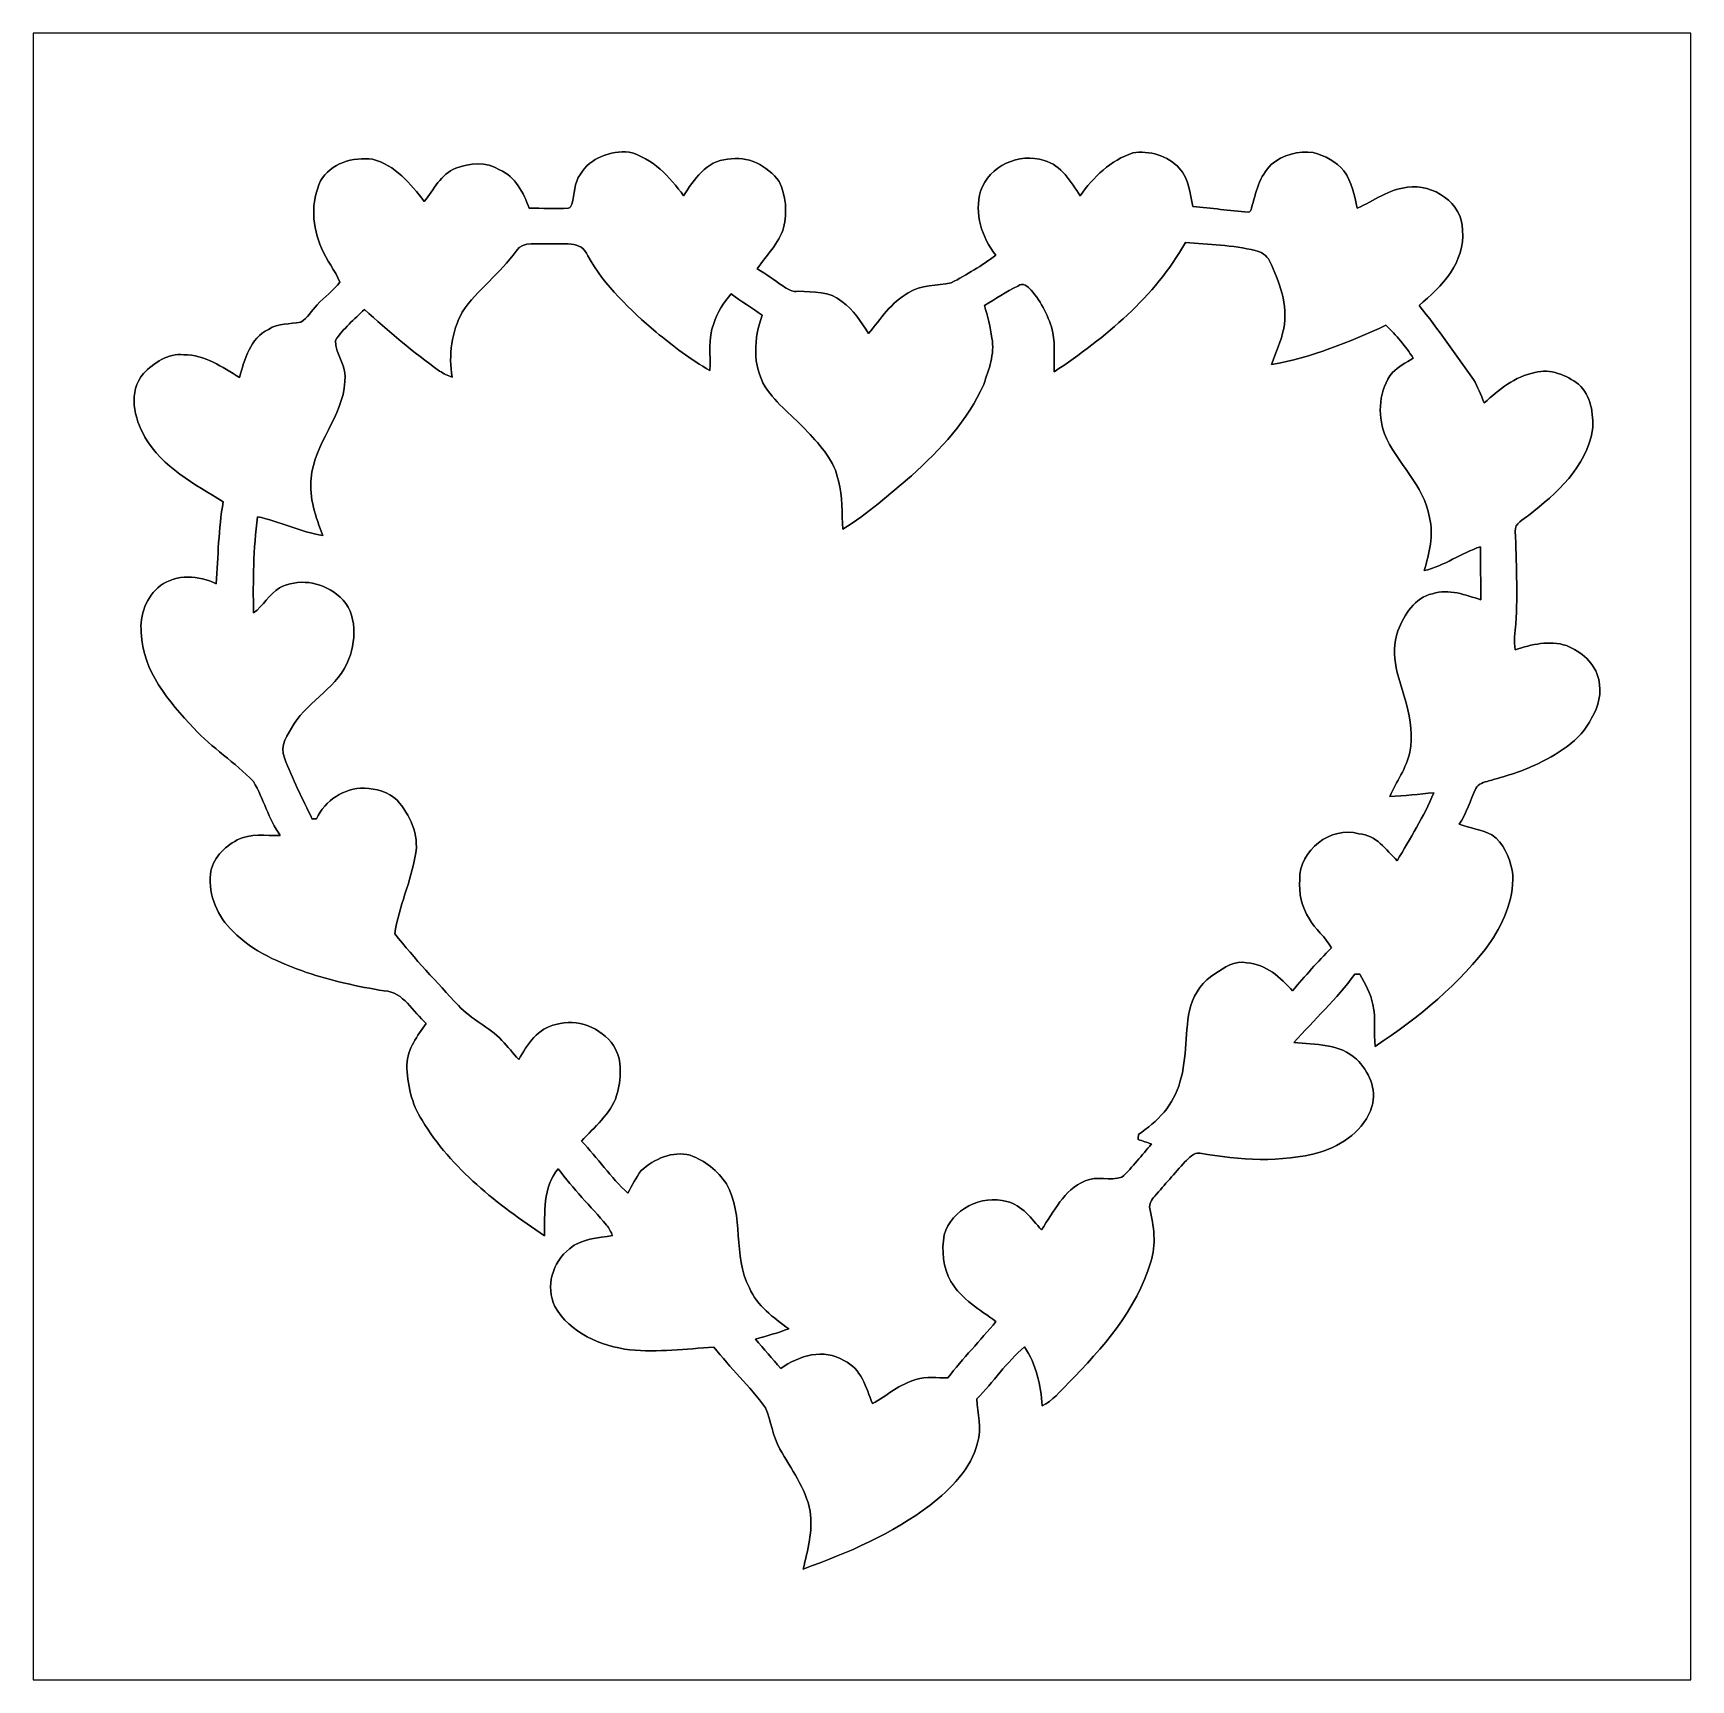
# Model space of a CAD drawing. Header units: centimetres. Extents: x -16.8 to 16.8, y -16.7 to 16.7.
import ezdxf

# ---------------------------------------------------------------- set-up
doc = ezdxf.new("R2010")
doc.units = ezdxf.units.CM
doc.header["$MEASUREMENT"] = 0
doc.layers.add('Layer 1', color=7, linetype='Continuous')

msp = doc.modelspace()

# ---------------------------------------------------------------- linework, layer by layer
at = {"layer": 'Layer 1', "color": 7}
for points, knots in [([(-16.77458, 16.66875), (-16.77458, 16.66875), (16.77458, 16.66875), (16.77458, 16.66875), (16.77458, 16.66875), (16.77458, 16.66875), (16.77458, -16.66875), (16.77458, -16.66875), (16.77458, -16.66875), (16.77458, -16.66875), (-16.77458, -16.66875), (-16.77458, -16.66875), (-16.77458, -16.66875), (-16.77458, -16.66875), (-16.77458, 16.66875), (-16.77458, 16.66875), (-16.77458, 16.66875), (-16.77458, 16.66875), (-16.77458, 16.66875), (-16.77458, 16.66875)], [0, 0, 0, 0, 0.16666667, 0.16666667, 0.16666667, 0.16666667, 0.33333333, 0.33333333, 0.33333333, 0.33333333, 0.5, 0.5, 0.5, 0.5, 0.66666667, 0.66666667, 0.66666667, 0.66666667, 1, 1, 1, 1]), ([(-5.69948, 13.81266), (-5.83036, 13.63733), (-5.81166, 13.40697), (-5.87516, 13.20694), (-5.87516, 13.20694), (-5.8861, 13.17413), (-5.90162, 13.12086), (-5.94607, 13.12474), (-5.94607, 13.12474), (-6.20854, 13.11063), (-6.47206, 13.1251), (-6.73488, 13.12333), (-6.73488, 13.12333), (-6.84848, 13.43166), (-7.01534, 13.76327), (-7.3339, 13.90156), (-7.3339, 13.90156), (-7.60377, 14.07301), (-7.93715, 14.03809), (-8.22254, 13.93402), (-8.22254, 13.93402), (-8.52593, 13.81231), (-8.66458, 13.50045), (-8.85931, 13.26197), (-8.85931, 13.26197), (-9.13483, 13.61616), (-9.45303, 14.00351), (-9.90741, 14.11605), (-9.90741, 14.11605), (-10.29264, 14.16967), (-10.7569, 14.03562), (-10.95657, 13.67578), (-10.95657, 13.67578), (-11.16295, 13.25033), (-11.12979, 12.73845), (-10.93611, 12.31477), (-10.93611, 12.31477), (-10.83698, 12.07311), (-10.66483, 11.86815), (-10.5664, 11.6272), (-10.5664, 11.6272), (-10.69728, 11.45399), (-10.8839, 11.33193), (-11.02642, 11.16824), (-11.02642, 11.16824), (-11.14072, 11.05394), (-11.22116, 10.90189), (-11.36015, 10.81511), (-11.36015, 10.81511), (-11.57887, 10.7756), (-11.81841, 10.80206), (-12.01279, 10.67188), (-12.01279, 10.67188), (-12.38215, 10.49091), (-12.49609, 10.06369), (-12.59734, 9.69962), (-12.59734, 9.69962), (-12.94836, 9.90177), (-13.30254, 10.16564), (-13.72694, 10.15894), (-13.72694, 10.15894), (-14.04514, 10.19246), (-14.33019, 9.99596), (-14.54009, 9.77829), (-14.54009, 9.77829), (-14.85724, 9.41246), (-14.73059, 8.86848), (-14.51151, 8.48819), (-14.51151, 8.48819), (-14.15803, 7.87541), (-13.50786, 7.54062), (-12.92789, 7.18185), (-12.92789, 7.18185), (-13.02279, 6.63363), (-13.03267, 6.07695), (-13.06865, 5.52309), (-13.06865, 5.52309), (-13.41967, 5.69454), (-13.87052, 5.71959), (-14.1986, 5.48499), (-14.1986, 5.48499), (-14.48259, 5.26344), (-14.62158, 4.88809), (-14.58736, 4.53284), (-14.58736, 4.53284), (-14.55843, 3.75885), (-14.03138, 3.13337), (-13.52409, 2.59786), (-13.52409, 2.59786), (-13.15826, 2.19781), (-12.68977, 1.90853), (-12.31724, 1.5173), (-12.31724, 1.5173), (-12.1091, 1.1684), (-12.01067, 0.76094), (-11.77361, 0.42616), (-11.77361, 0.42616), (-12.06359, 0.41698), (-12.37968, 0.4766), (-12.64673, 0.33443), (-12.64673, 0.33443), (-12.90955, 0.19156), (-13.15261, -0.04621), (-13.18754, -0.35666), (-13.18754, -0.35666), (-13.22846, -0.78634), (-13.04431, -1.22061), (-12.73316, -1.51483), (-12.73316, -1.51483), (-12.32782, -1.93428), (-11.7789, -2.14842), (-11.24373, -2.34738), (-11.24373, -2.34738), (-10.73115, -2.51707), (-10.20198, -2.63313), (-9.66964, -2.72133), (-9.66964, -2.72133), (-9.27029, -2.74108), (-9.08967, -3.15207), (-8.81733, -3.37785), (-8.81733, -3.37785), (-8.99901, -3.62832), (-9.2015, -3.8929), (-9.21173, -4.21569), (-9.21173, -4.21569), (-9.20397, -4.60693), (-9.11789, -5.00909), (-8.9027, -5.34106), (-8.9027, -5.34106), (-8.30933, -6.33095), (-7.36529, -7.04356), (-6.4262, -7.68209), (-6.4262, -7.68209), (-6.41914, -7.22348), (-6.46395, -6.69607), (-6.14609, -6.32213), (-6.14609, -6.32213), (-5.8547, -6.73065), (-5.49134, -7.08025), (-5.16855, -7.46301), (-5.16855, -7.46301), (-5.11634, -7.52404), (-5.08071, -7.59707), (-5.04754, -7.67009), (-5.04754, -7.67009), (-5.34176, -7.73183), (-5.68396, -7.72936), (-5.92173, -7.94138), (-5.92173, -7.94138), (-6.26181, -8.21267), (-6.41279, -8.70691), (-6.21489, -9.10802), (-6.21489, -9.10802), (-5.91044, -9.64988), (-5.28955, -9.91023), (-4.69829, -9.9882), (-4.69829, -9.9882), (-4.13103, -10.04182), (-3.56376, -9.96985), (-2.99791, -9.93105), (-2.99791, -9.93105), (-2.66665, -10.35367), (-2.2673, -10.72056), (-1.9558, -11.15907), (-1.9558, -11.15907), (-1.83198, -11.42929), (-1.81434, -11.73833), (-1.65982, -11.99832), (-1.65982, -11.99832), (-1.43193, -12.40331), (-1.143, -12.78572), (-1.0481, -13.25139), (-1.0481, -13.25139), (-0.99448, -13.65003), (-1.09855, -14.04056), (-1.18851, -14.42473), (-1.18851, -14.42473), (-0.28363, -14.10018), (0.61242, -13.71459), (1.38254, -13.12898), (1.38254, -13.12898), (1.79423, -12.79772), (2.21227, -12.40261), (2.33998, -11.86886), (2.33998, -11.86886), (2.42852, -11.57852), (2.33539, -11.27548), (2.32445, -10.98021), (2.32445, -10.98021), (2.65818, -10.64119), (2.92488, -10.23655), (3.28965, -9.92822), (3.28965, -9.92822), (3.52672, -10.27994), (3.6195, -10.70328), (3.64561, -11.12167), (3.64561, -11.12167), (3.86186, -11.02254), (4.0065, -10.82569), (4.17371, -10.66482), (4.17371, -10.66482), (4.86939, -9.95609), (5.55449, -9.17646), (5.84482, -8.20667), (5.84482, -8.20667), (5.96018, -7.85566), (5.90338, -7.48065), (5.82789, -7.12787), (5.82789, -7.12787), (5.80143, -7.03192), (5.86246, -6.94514), (5.92314, -6.87776), (5.92314, -6.87776), (6.12775, -6.64633), (6.32919, -6.41174), (6.53591, -6.18208), (6.53591, -6.18208), (6.62023, -6.10623), (6.71054, -5.98487), (6.83895, -6.00745), (6.83895, -6.00745), (7.63905, -6.14292), (8.48042, -6.20818), (9.27029, -5.98734), (9.27029, -5.98734), (9.72291, -5.84235), (10.17623, -5.53473), (10.3191, -5.05954), (10.3191, -5.05954), (10.42494, -4.71417), (10.25313, -4.34552), (10.00689, -4.10422), (10.00689, -4.10422), (9.67387, -3.78848), (9.16799, -3.80189), (8.74219, -3.76696), (8.74219, -3.76696), (9.14964, -3.30447), (9.60684, -2.88537), (9.97091, -2.38513), (9.97091, -2.38513), (9.99631, -2.38372), (10.04746, -2.3816), (10.07286, -2.38054), (10.07286, -2.38054), (10.18222, -2.57493), (10.30111, -2.77248), (10.33921, -2.99614), (10.33921, -2.99614), (10.40342, -3.27554), (10.35403, -3.56306), (10.38472, -3.84563), (10.38472, -3.84563), (11.26525, -3.26072), (12.10028, -2.58022), (12.72928, -1.72297), (12.72928, -1.72297), (13.00339, -1.2954), (13.22105, -0.79446), (13.16073, -0.27517), (13.16073, -0.27517), (13.09546, -0.00706), (12.9861, 0.27376), (12.75009, 0.4378), (12.75009, 0.4378), (12.54301, 0.54892), (12.30242, 0.57221), (12.08405, 0.65264), (12.08405, 0.65264), (12.23327, 0.87559), (12.30947, 1.1363), (12.42413, 1.37654), (12.42413, 1.37654), (12.47034, 1.47955), (12.59029, 1.50072), (12.68659, 1.53141), (12.68659, 1.53141), (12.99986, 1.61502), (13.31031, 1.71062), (13.60664, 1.84432), (13.60664, 1.84432), (14.06278, 2.05916), (14.53444, 2.33327), (14.76692, 2.80282), (14.76692, 2.80282), (14.90274, 3.03565), (14.97612, 3.31752), (14.91015, 3.58493), (14.91015, 3.58493), (14.83642, 3.91054), (14.55949, 4.15572), (14.25575, 4.26896), (14.25575, 4.26896), (13.91532, 4.38256), (13.55055, 4.29366), (13.2207, 4.18571), (13.2207, 4.18571), (13.18542, 4.36033), (13.21894, 4.53708), (13.23481, 4.7117), (13.23481, 4.7117), (13.26797, 5.33612), (13.24363, 5.96159), (13.22105, 6.58601), (13.22105, 6.58601), (13.20659, 6.74829), (13.38615, 6.81884), (13.48669, 6.90598), (13.48669, 6.90598), (14.06066, 7.34483), (14.66003, 7.88882), (14.78421, 8.63741), (14.78421, 8.63741), (14.80785, 8.96232), (14.75528, 9.33274), (14.50234, 9.5631), (14.50234, 9.5631), (14.25116, 9.74549), (13.93225, 9.88377), (13.61722, 9.7984), (13.61722, 9.7984), (13.21647, 9.71691), (12.88874, 9.45339), (12.59487, 9.18422), (12.59487, 9.18422), (12.52079, 9.34191), (12.46681, 9.50948), (12.37333, 9.65623), (12.37333, 9.65623), (12.01808, 10.16423), (11.66319, 10.67329), (11.27337, 11.15554), (11.27337, 11.15554), (11.72986, 11.53407), (12.21634, 12.03537), (12.15249, 12.6813), (12.15249, 12.6813), (12.1606, 13.23411), (11.54783, 13.62357), (11.04018, 13.54808), (11.04018, 13.54808), (10.66236, 13.51421), (10.36002, 13.27079), (10.02347, 13.12404), (10.02347, 13.12404), (9.9635, 13.38474), (9.91623, 13.66167), (9.75325, 13.8811), (9.75325, 13.8811), (9.59908, 14.07372), (9.36519, 14.1859), (9.13306, 14.25152), (9.13306, 14.25152), (8.83461, 14.29103), (8.5157, 14.20495), (8.28393, 14.01057), (8.28393, 14.01057), (8.04298, 13.77562), (7.96749, 13.43801), (7.88352, 13.1251), (7.88352, 13.1251), (7.86906, 13.09511), (7.85848, 13.03514), (7.81262, 13.04643), (7.81262, 13.04643), (7.43938, 13.06477), (7.06931, 13.13321), (6.69678, 13.16002), (6.69678, 13.16002), (6.63152, 13.42743), (6.62622, 13.72517), (6.41985, 13.93402), (6.41985, 13.93402), (6.19301, 14.19049), (5.8099, 14.29949), (5.48005, 14.24305), (5.48005, 14.24305), (5.03308, 14.097), (4.67995, 13.75516), (4.41537, 13.37627), (4.41537, 13.37627), (4.22839, 13.65814), (4.03578, 13.99681), (3.68547, 14.08959), (3.68547, 14.08959), (3.18735, 14.25716), (2.56787, 13.97988), (2.40065, 13.47258), (2.40065, 13.47258), (2.26871, 13.01997), (2.42182, 12.53243), (2.70969, 12.17295), (2.70969, 12.17295), (2.42323, 11.96516), (2.12302, 11.7729), (1.80587, 11.61591), (1.80587, 11.61591), (1.51624, 11.55312), (1.19239, 11.58205), (0.93592, 11.41095), (0.93592, 11.41095), (0.59443, 11.22045), (0.37536, 10.88249), (0.13441, 10.58721), (0.13441, 10.58721), (-0.02152, 10.82252), (-0.16863, 11.07087), (-0.40534, 11.23597), (-0.40534, 11.23597), (-0.64558, 11.44764), (-0.98778, 11.42189), (-1.28623, 11.44376), (-1.28623, 11.44376), (-1.41111, 11.41624), (-1.50954, 11.48927), (-1.60338, 11.55241), (-1.60338, 11.55241), (-1.77341, 11.67059), (-1.94169, 11.79195), (-2.12055, 11.89637), (-2.12055, 11.89637), (-1.93675, 12.16977), (-1.6831, 12.40755), (-1.58538, 12.73034), (-1.58538, 12.73034), (-1.51448, 13.04043), (-1.53423, 13.38121), (-1.67781, 13.66837), (-1.67781, 13.66837), (-1.91453, 13.9827), (-2.31775, 14.20142), (-2.71992, 14.11429), (-2.71992, 14.11429), (-3.14748, 14.09277), (-3.40289, 13.69801), (-3.61033, 13.37416), (-3.61033, 13.37416), (-3.88691, 13.76116), (-4.23863, 14.13651), (-4.71452, 14.2621), (-4.71452, 14.2621), (-5.08494, 14.28715), (-5.50086, 14.14462), (-5.69948, 13.81266)], [0, 0, 0, 0, 0.00892857, 0.00892857, 0.00892857, 0.00892857, 0.01785714, 0.01785714, 0.01785714, 0.01785714, 0.02678571, 0.02678571, 0.02678571, 0.02678571, 0.03571429, 0.03571429, 0.03571429, 0.03571429, 0.04464286, 0.04464286, 0.04464286, 0.04464286, 0.05357143, 0.05357143, 0.05357143, 0.05357143, 0.0625, 0.0625, 0.0625, 0.0625, 0.07142857, 0.07142857, 0.07142857, 0.07142857, 0.08035714, 0.08035714, 0.08035714, 0.08035714, 0.08928571, 0.08928571, 0.08928571, 0.08928571, 0.09821429, 0.09821429, 0.09821429, 0.09821429, 0.10714286, 0.10714286, 0.10714286, 0.10714286, 0.11607143, 0.11607143, 0.11607143, 0.11607143, 0.125, 0.125, 0.125, 0.125, 0.13392857, 0.13392857, 0.13392857, 0.13392857, 0.14285714, 0.14285714, 0.14285714, 0.14285714, 0.15178571, 0.15178571, 0.15178571, 0.15178571, 0.16071429, 0.16071429, 0.16071429, 0.16071429, 0.16964286, 0.16964286, 0.16964286, 0.16964286, 0.17857143, 0.17857143, 0.17857143, 0.17857143, 0.1875, 0.1875, 0.1875, 0.1875, 0.19642857, 0.19642857, 0.19642857, 0.19642857, 0.20535714, 0.20535714, 0.20535714, 0.20535714, 0.21428571, 0.21428571, 0.21428571, 0.21428571, 0.22321429, 0.22321429, 0.22321429, 0.22321429, 0.23214286, 0.23214286, 0.23214286, 0.23214286, 0.24107143, 0.24107143, 0.24107143, 0.24107143, 0.25, 0.25, 0.25, 0.25, 0.25892857, 0.25892857, 0.25892857, 0.25892857, 0.26785714, 0.26785714, 0.26785714, 0.26785714, 0.27678571, 0.27678571, 0.27678571, 0.27678571, 0.28571429, 0.28571429, 0.28571429, 0.28571429, 0.29464286, 0.29464286, 0.29464286, 0.29464286, 0.30357143, 0.30357143, 0.30357143, 0.30357143, 0.3125, 0.3125, 0.3125, 0.3125, 0.32142857, 0.32142857, 0.32142857, 0.32142857, 0.33035714, 0.33035714, 0.33035714, 0.33035714, 0.33928571, 0.33928571, 0.33928571, 0.33928571, 0.34821429, 0.34821429, 0.34821429, 0.34821429, 0.35714286, 0.35714286, 0.35714286, 0.35714286, 0.36607143, 0.36607143, 0.36607143, 0.36607143, 0.375, 0.375, 0.375, 0.375, 0.38392857, 0.38392857, 0.38392857, 0.38392857, 0.39285714, 0.39285714, 0.39285714, 0.39285714, 0.40178571, 0.40178571, 0.40178571, 0.40178571, 0.41071429, 0.41071429, 0.41071429, 0.41071429, 0.41964286, 0.41964286, 0.41964286, 0.41964286, 0.42857143, 0.42857143, 0.42857143, 0.42857143, 0.4375, 0.4375, 0.4375, 0.4375, 0.44642857, 0.44642857, 0.44642857, 0.44642857, 0.45535714, 0.45535714, 0.45535714, 0.45535714, 0.46428571, 0.46428571, 0.46428571, 0.46428571, 0.47321429, 0.47321429, 0.47321429, 0.47321429, 0.48214286, 0.48214286, 0.48214286, 0.48214286, 0.49107143, 0.49107143, 0.49107143, 0.49107143, 0.5, 0.5, 0.5, 0.5, 0.50892857, 0.50892857, 0.50892857, 0.50892857, 0.51785714, 0.51785714, 0.51785714, 0.51785714, 0.52678571, 0.52678571, 0.52678571, 0.52678571, 0.53571429, 0.53571429, 0.53571429, 0.53571429, 0.54464286, 0.54464286, 0.54464286, 0.54464286, 0.55357143, 0.55357143, 0.55357143, 0.55357143, 0.5625, 0.5625, 0.5625, 0.5625, 0.57142857, 0.57142857, 0.57142857, 0.57142857, 0.58035714, 0.58035714, 0.58035714, 0.58035714, 0.58928571, 0.58928571, 0.58928571, 0.58928571, 0.59821429, 0.59821429, 0.59821429, 0.59821429, 0.60714286, 0.60714286, 0.60714286, 0.60714286, 0.61607143, 0.61607143, 0.61607143, 0.61607143, 0.625, 0.625, 0.625, 0.625, 0.63392857, 0.63392857, 0.63392857, 0.63392857, 0.64285714, 0.64285714, 0.64285714, 0.64285714, 0.65178571, 0.65178571, 0.65178571, 0.65178571, 0.66071429, 0.66071429, 0.66071429, 0.66071429, 0.66964286, 0.66964286, 0.66964286, 0.66964286, 0.67857143, 0.67857143, 0.67857143, 0.67857143, 0.6875, 0.6875, 0.6875, 0.6875, 0.69642857, 0.69642857, 0.69642857, 0.69642857, 0.70535714, 0.70535714, 0.70535714, 0.70535714, 0.71428571, 0.71428571, 0.71428571, 0.71428571, 0.72321429, 0.72321429, 0.72321429, 0.72321429, 0.73214286, 0.73214286, 0.73214286, 0.73214286, 0.74107143, 0.74107143, 0.74107143, 0.74107143, 0.75, 0.75, 0.75, 0.75, 0.75892857, 0.75892857, 0.75892857, 0.75892857, 0.76785714, 0.76785714, 0.76785714, 0.76785714, 0.77678571, 0.77678571, 0.77678571, 0.77678571, 0.78571429, 0.78571429, 0.78571429, 0.78571429, 0.79464286, 0.79464286, 0.79464286, 0.79464286, 0.80357143, 0.80357143, 0.80357143, 0.80357143, 0.8125, 0.8125, 0.8125, 0.8125, 0.82142857, 0.82142857, 0.82142857, 0.82142857, 0.83035714, 0.83035714, 0.83035714, 0.83035714, 0.83928571, 0.83928571, 0.83928571, 0.83928571, 0.84821429, 0.84821429, 0.84821429, 0.84821429, 0.85714286, 0.85714286, 0.85714286, 0.85714286, 0.86607143, 0.86607143, 0.86607143, 0.86607143, 0.875, 0.875, 0.875, 0.875, 0.88392857, 0.88392857, 0.88392857, 0.88392857, 0.89285714, 0.89285714, 0.89285714, 0.89285714, 0.90178571, 0.90178571, 0.90178571, 0.90178571, 0.91071429, 0.91071429, 0.91071429, 0.91071429, 0.91964286, 0.91964286, 0.91964286, 0.91964286, 0.92857143, 0.92857143, 0.92857143, 0.92857143, 0.9375, 0.9375, 0.9375, 0.9375, 0.94642857, 0.94642857, 0.94642857, 0.94642857, 0.95535714, 0.95535714, 0.95535714, 0.95535714, 0.96428571, 0.96428571, 0.96428571, 0.96428571, 0.97321429, 0.97321429, 0.97321429, 0.97321429, 0.98214286, 0.98214286, 0.98214286, 0.98214286, 1, 1, 1, 1]), ([(6.54438, 12.43048), (7.0171, 12.38532), (7.49759, 12.38215), (7.96043, 12.26679), (7.96043, 12.26679), (8.07861, 12.23821), (8.19432, 12.17401), (8.24618, 12.05865), (8.24618, 12.05865), (8.45467, 11.63673), (8.62118, 11.16471), (8.53405, 10.68776), (8.53405, 10.68776), (8.48501, 10.43446), (8.37459, 10.20092), (8.28957, 9.95927), (8.28957, 9.95927), (9.09637, 10.09685), (9.8612, 10.41964), (10.60379, 10.75373), (10.60379, 10.75373), (10.81193, 10.55405), (10.99996, 10.33357), (11.15413, 10.08909), (11.15413, 10.08909), (11.00878, 10.00054), (10.85532, 9.91764), (10.73326, 9.7984), (10.73326, 9.7984), (10.46374, 9.45586), (10.43129, 8.95985), (10.57204, 8.55874), (10.57204, 8.55874), (10.82216, 7.96537), (11.37144, 7.51805), (11.4868, 6.86329), (11.4868, 6.86329), (11.57499, 6.50028), (11.47586, 6.13622), (11.37885, 5.78697), (11.37885, 5.78697), (11.78525, 5.88257), (12.12497, 6.14186), (12.51797, 6.27168), (12.51797, 6.27168), (12.51479, 5.91291), (12.52467, 5.55413), (12.52608, 5.19501), (12.52608, 5.19501), (12.21246, 5.29484), (11.87732, 5.42749), (11.54747, 5.31918), (11.54747, 5.31918), (11.18588, 5.24298), (10.96927, 4.89232), (10.84756, 4.57024), (10.84756, 4.57024), (10.66482, 4.07), (10.88037, 3.56341), (11.02254, 3.08645), (11.02254, 3.08645), (11.08922, 2.76825), (11.16259, 2.43346), (11.08534, 2.10961), (11.08534, 2.10961), (11.01901, 1.78435), (10.81334, 1.51589), (10.6807, 1.21744), (10.6807, 1.21744), (10.9788, 1.22202), (11.27372, 1.26683), (11.57076, 1.28834), (11.57076, 1.28834), (11.37179, 0.80645), (11.09521, 0.36195), (10.83063, -0.08573), (10.83063, -0.08573), (10.60591, 0.13547), (10.40518, 0.43886), (10.05699, 0.46179), (10.05699, 0.46179), (9.48619, 0.61877), (8.8452, 0.12629), (8.85896, -0.46496), (8.85896, -0.46496), (8.83849, -0.73872), (8.89635, -1.02235), (9.04946, -1.25307), (9.04946, -1.25307), (9.17046, -1.47461), (9.38177, -1.62736), (9.49889, -1.85138), (9.49889, -1.85138), (9.2269, -2.13148), (8.96056, -2.41723), (8.71573, -2.72133), (8.71573, -2.72133), (8.46984, -2.45039), (8.17739, -2.17346), (7.79004, -2.15547), (7.79004, -2.15547), (7.54486, -2.09162), (7.33354, -2.2546), (7.13987, -2.37596), (7.13987, -2.37596), (6.90421, -2.51848), (6.737, -2.76013), (6.65198, -3.01907), (6.65198, -3.01907), (6.51969, -3.52637), (6.59201, -4.06329), (6.43431, -4.56671), (6.43431, -4.56671), (6.31825, -5.02003), (5.97394, -5.37633), (5.59329, -5.62822), (5.59329, -5.62822), (5.59294, -5.65362), (5.59188, -5.70442), (5.59153, -5.72982), (5.59153, -5.72982), (5.68078, -5.75874), (5.77144, -5.78803), (5.86176, -5.81872), (5.86176, -5.81872), (5.66102, -6.04308), (5.48076, -6.28932), (5.25921, -6.49393), (5.25921, -6.49393), (5.02179, -6.57296), (4.75262, -6.45724), (4.51626, -6.56766), (4.51626, -6.56766), (4.08023, -6.75076), (3.88373, -7.19279), (3.62973, -7.55685), (3.62973, -7.55685), (3.43217, -7.33284), (3.24026, -7.05661), (2.93123, -6.98429), (2.93123, -6.98429), (2.41935, -6.8393), (1.81504, -7.14375), (1.66264, -7.66022), (1.66264, -7.66022), (1.60972, -7.97736), (1.63971, -8.32062), (1.79952, -8.60496), (1.79952, -8.60496), (2.01577, -8.96408), (2.38231, -9.17469), (2.71145, -9.41317), (2.71145, -9.41317), (2.39219, -9.7984), (2.04505, -10.16), (1.73814, -10.55582), (1.73814, -10.55582), (1.52294, -10.55687), (1.30104, -10.51525), (1.09255, -10.58827), (1.09255, -10.58827), (0.76271, -10.67682), (0.50694, -10.91494), (0.21308, -11.07652), (0.21308, -11.07652), (0.07973, -10.75373), (-0.01129, -10.36002), (-0.36442, -10.20657), (-0.36442, -10.20657), (-0.77294, -9.94904), (-1.27917, -10.10426), (-1.64394, -10.36496), (-1.64394, -10.36496), (-1.81681, -10.16882), (-1.99002, -9.97409), (-2.15406, -9.77124), (-2.15406, -9.77124), (-1.92969, -9.70492), (-1.70321, -9.64389), (-1.48343, -9.56239), (-1.48343, -9.56239), (-1.79176, -9.33379), (-2.12266, -9.09849), (-2.27894, -8.73301), (-2.27894, -8.73301), (-2.62361, -8.07755), (-2.37596, -7.26899), (-2.74496, -6.62481), (-2.74496, -6.62481), (-2.91818, -6.3627), (-3.17888, -6.15491), (-3.47486, -6.04943), (-3.47486, -6.04943), (-3.83152, -5.95171), (-4.20934, -6.12069), (-4.46864, -6.36023), (-4.46864, -6.36023), (-4.57482, -6.50099), (-4.65526, -6.66044), (-4.73781, -6.81602), (-4.73781, -6.81602), (-5.08529, -6.49711), (-5.3527, -6.102), (-5.67584, -5.7598), (-5.67584, -5.7598), (-5.41549, -5.47476), (-5.09199, -5.22041), (-4.96535, -4.84082), (-4.96535, -4.84082), (-4.87751, -4.51167), (-4.83553, -4.13032), (-5.02744, -3.82764), (-5.02744, -3.82764), (-5.28038, -3.46181), (-5.76051, -3.27484), (-6.19301, -3.40148), (-6.19301, -3.40148), (-6.56026, -3.4671), (-6.7751, -3.80965), (-6.94584, -4.10845), (-6.94584, -4.10845), (-7.06614, -3.98568), (-7.16844, -3.84739), (-7.28627, -3.72286), (-7.28627, -3.72286), (-7.54627, -3.44734), (-7.91175, -3.29706), (-8.16892, -3.01872), (-8.16892, -3.01872), (-8.60425, -2.54), (-9.05369, -2.07398), (-9.4555, -1.56598), (-9.4555, -1.56598), (-9.37436, -1.01565), (-9.12883, -0.50729), (-9.0357, 0.03951), (-9.0357, 0.03951), (-8.96126, 0.44274), (-9.14506, 0.8442), (-9.4107, 1.13771), (-9.4107, 1.13771), (-9.58144, 1.31339), (-9.83615, 1.36984), (-10.07181, 1.38571), (-10.07181, 1.38571), (-10.47291, 1.39277), (-10.87473, 1.13206), (-11.03806, 0.76553), (-11.03806, 0.76553), (-11.06029, 0.76376), (-11.10509, 0.75988), (-11.12732, 0.75812), (-11.12732, 0.75812), (-11.32099, 1.16769), (-11.53195, 1.57021), (-11.68788, 1.99602), (-11.68788, 1.99602), (-11.79901, 2.24331), (-11.61521, 2.47403), (-11.49668, 2.67653), (-11.49668, 2.67653), (-11.18447, 3.17006), (-10.58968, 3.43218), (-10.3826, 4.0005), (-10.3826, 4.0005), (-10.22597, 4.42242), (-10.2175, 5.03379), (-10.63696, 5.30789), (-10.63696, 5.30789), (-10.95269, 5.57389), (-11.42224, 5.62786), (-11.78878, 5.43842), (-11.78878, 5.43842), (-12.0015, 5.31107), (-12.11404, 5.07506), (-12.31371, 4.93077), (-12.31371, 4.93077), (-12.32747, 5.58165), (-12.31865, 6.23253), (-12.23469, 6.87917), (-12.23469, 6.87917), (-11.78419, 6.78286), (-11.3665, 6.5719), (-10.90965, 6.50028), (-10.90965, 6.50028), (-11.05711, 6.86752), (-11.19258, 7.25558), (-11.14884, 7.65881), (-11.14884, 7.65881), (-11.0871, 8.36648), (-10.5089, 8.90199), (-10.46339, 9.61461), (-10.46339, 9.61461), (-10.41259, 9.91447), (-10.6553, 10.16035), (-10.65777, 10.44787), (-10.65777, 10.44787), (-10.50149, 10.68952), (-10.27254, 10.87332), (-10.06969, 11.07511), (-10.06969, 11.07511), (-9.58533, 10.63307), (-9.08544, 10.20727), (-8.54957, 9.82839), (-8.54957, 9.82839), (-8.47231, 9.77406), (-8.38482, 9.73737), (-8.29592, 9.70597), (-8.29592, 9.70597), (-8.36859, 10.15189), (-8.30898, 10.6232), (-8.0899, 11.02078), (-8.0899, 11.02078), (-7.78369, 11.48221), (-7.31661, 11.80289), (-6.99911, 12.25621), (-6.99911, 12.25621), (-6.85906, 12.48163), (-6.55038, 12.3765), (-6.33271, 12.40649), (-6.33271, 12.40649), (-6.07695, 12.37862), (-5.66314, 12.49116), (-5.55096, 12.15707), (-5.55096, 12.15707), (-5.20559, 11.551), (-4.68983, 11.06734), (-4.16736, 10.61508), (-4.16736, 10.61508), (-3.81917, 10.33674), (-3.47028, 10.05593), (-3.07834, 9.83968), (-3.07834, 9.83968), (-3.06141, 10.15718), (-3.11714, 10.48561), (-2.99967, 10.79006), (-2.99967, 10.79006), (-2.93758, 11.01866), (-2.79788, 11.21269), (-2.64478, 11.38908), (-2.64478, 11.38908), (-2.44687, 11.23209), (-2.22462, 11.10968), (-2.02106, 10.96045), (-2.02106, 10.96045), (-2.18652, 10.49408), (-2.22603, 9.94304), (-1.95721, 9.50666), (-1.95721, 9.50666), (-1.72967, 9.15423), (-1.38254, 8.90552), (-1.10102, 8.60002), (-1.10102, 8.60002), (-0.83714, 8.3118), (-0.54716, 8.00241), (-0.47837, 7.60201), (-0.47837, 7.60201), (-0.39017, 7.28451), (-0.41204, 6.95078), (-0.38664, 6.62517), (-0.38664, 6.62517), (0.11289, 6.93773), (0.55598, 7.32966), (1.00365, 7.70961), (1.00365, 7.70961), (1.58574, 8.23912), (2.14665, 8.82721), (2.46345, 9.55887), (2.46345, 9.55887), (2.56646, 9.85555), (2.69134, 10.17411), (2.62819, 10.49443), (2.62819, 10.49443), (2.60491, 10.72021), (2.53718, 10.93752), (2.48109, 11.1566), (2.48109, 11.1566), (2.70157, 11.29101), (2.91959, 11.43176), (3.15066, 11.54783), (3.15066, 11.54783), (3.26037, 11.63249), (3.3528, 11.53583), (3.42336, 11.46739), (3.42336, 11.46739), (3.63432, 11.21798), (3.78777, 10.92059), (3.86539, 10.60274), (3.86539, 10.60274), (3.90737, 10.34133), (3.88373, 10.07498), (3.88867, 9.81146), (3.88867, 9.81146), (4.92619, 10.50255), (5.9242, 11.32805), (6.54438, 12.43048)], [0, 0, 0, 0, 0.01, 0.01, 0.01, 0.01, 0.02, 0.02, 0.02, 0.02, 0.03, 0.03, 0.03, 0.03, 0.04, 0.04, 0.04, 0.04, 0.05, 0.05, 0.05, 0.05, 0.06, 0.06, 0.06, 0.06, 0.07, 0.07, 0.07, 0.07, 0.08, 0.08, 0.08, 0.08, 0.09, 0.09, 0.09, 0.09, 0.1, 0.1, 0.1, 0.1, 0.11, 0.11, 0.11, 0.11, 0.12, 0.12, 0.12, 0.12, 0.13, 0.13, 0.13, 0.13, 0.14, 0.14, 0.14, 0.14, 0.15, 0.15, 0.15, 0.15, 0.16, 0.16, 0.16, 0.16, 0.17, 0.17, 0.17, 0.17, 0.18, 0.18, 0.18, 0.18, 0.19, 0.19, 0.19, 0.19, 0.2, 0.2, 0.2, 0.2, 0.21, 0.21, 0.21, 0.21, 0.22, 0.22, 0.22, 0.22, 0.23, 0.23, 0.23, 0.23, 0.24, 0.24, 0.24, 0.24, 0.25, 0.25, 0.25, 0.25, 0.26, 0.26, 0.26, 0.26, 0.27, 0.27, 0.27, 0.27, 0.28, 0.28, 0.28, 0.28, 0.29, 0.29, 0.29, 0.29, 0.3, 0.3, 0.3, 0.3, 0.31, 0.31, 0.31, 0.31, 0.32, 0.32, 0.32, 0.32, 0.33, 0.33, 0.33, 0.33, 0.34, 0.34, 0.34, 0.34, 0.35, 0.35, 0.35, 0.35, 0.36, 0.36, 0.36, 0.36, 0.37, 0.37, 0.37, 0.37, 0.38, 0.38, 0.38, 0.38, 0.39, 0.39, 0.39, 0.39, 0.4, 0.4, 0.4, 0.4, 0.41, 0.41, 0.41, 0.41, 0.42, 0.42, 0.42, 0.42, 0.43, 0.43, 0.43, 0.43, 0.44, 0.44, 0.44, 0.44, 0.45, 0.45, 0.45, 0.45, 0.46, 0.46, 0.46, 0.46, 0.47, 0.47, 0.47, 0.47, 0.48, 0.48, 0.48, 0.48, 0.49, 0.49, 0.49, 0.49, 0.5, 0.5, 0.5, 0.5, 0.51, 0.51, 0.51, 0.51, 0.52, 0.52, 0.52, 0.52, 0.53, 0.53, 0.53, 0.53, 0.54, 0.54, 0.54, 0.54, 0.55, 0.55, 0.55, 0.55, 0.56, 0.56, 0.56, 0.56, 0.57, 0.57, 0.57, 0.57, 0.58, 0.58, 0.58, 0.58, 0.59, 0.59, 0.59, 0.59, 0.6, 0.6, 0.6, 0.6, 0.61, 0.61, 0.61, 0.61, 0.62, 0.62, 0.62, 0.62, 0.63, 0.63, 0.63, 0.63, 0.64, 0.64, 0.64, 0.64, 0.65, 0.65, 0.65, 0.65, 0.66, 0.66, 0.66, 0.66, 0.67, 0.67, 0.67, 0.67, 0.68, 0.68, 0.68, 0.68, 0.69, 0.69, 0.69, 0.69, 0.7, 0.7, 0.7, 0.7, 0.71, 0.71, 0.71, 0.71, 0.72, 0.72, 0.72, 0.72, 0.73, 0.73, 0.73, 0.73, 0.74, 0.74, 0.74, 0.74, 0.75, 0.75, 0.75, 0.75, 0.76, 0.76, 0.76, 0.76, 0.77, 0.77, 0.77, 0.77, 0.78, 0.78, 0.78, 0.78, 0.79, 0.79, 0.79, 0.79, 0.8, 0.8, 0.8, 0.8, 0.81, 0.81, 0.81, 0.81, 0.82, 0.82, 0.82, 0.82, 0.83, 0.83, 0.83, 0.83, 0.84, 0.84, 0.84, 0.84, 0.85, 0.85, 0.85, 0.85, 0.86, 0.86, 0.86, 0.86, 0.87, 0.87, 0.87, 0.87, 0.88, 0.88, 0.88, 0.88, 0.89, 0.89, 0.89, 0.89, 0.9, 0.9, 0.9, 0.9, 0.91, 0.91, 0.91, 0.91, 0.92, 0.92, 0.92, 0.92, 0.93, 0.93, 0.93, 0.93, 0.94, 0.94, 0.94, 0.94, 0.95, 0.95, 0.95, 0.95, 0.96, 0.96, 0.96, 0.96, 0.97, 0.97, 0.97, 0.97, 0.98, 0.98, 0.98, 0.98, 1, 1, 1, 1])]:
    msp.add_open_spline(points, degree=3, knots=knots, dxfattribs=at)
at = {"layer": 'Layer 1', "color": 251}
for points, knots in [([(-5.69948, 13.81266), (-5.50086, 14.14462), (-5.08494, 14.28715), (-4.71452, 14.2621), (-4.71452, 14.2621), (-4.23863, 14.13651), (-3.88691, 13.76116), (-3.61033, 13.37416), (-3.61033, 13.37416), (-3.40289, 13.69801), (-3.14748, 14.09277), (-2.71992, 14.11429), (-2.71992, 14.11429), (-2.31775, 14.20142), (-1.91453, 13.9827), (-1.67781, 13.66837), (-1.67781, 13.66837), (-1.53423, 13.38121), (-1.51448, 13.04043), (-1.58538, 12.73034), (-1.58538, 12.73034), (-1.6831, 12.40755), (-1.93675, 12.16977), (-2.12055, 11.89637), (-2.12055, 11.89637), (-1.94169, 11.79195), (-1.77341, 11.67059), (-1.60338, 11.55241), (-1.60338, 11.55241), (-1.50954, 11.48927), (-1.41111, 11.41624), (-1.28623, 11.44376), (-1.28623, 11.44376), (-0.98778, 11.42189), (-0.64558, 11.44764), (-0.40534, 11.23597), (-0.40534, 11.23597), (-0.16863, 11.07087), (-0.02152, 10.82252), (0.13441, 10.58721), (0.13441, 10.58721), (0.37536, 10.88249), (0.59443, 11.22045), (0.93592, 11.41095), (0.93592, 11.41095), (1.19239, 11.58205), (1.51624, 11.55312), (1.80587, 11.61591), (1.80587, 11.61591), (2.12302, 11.7729), (2.42323, 11.96516), (2.70969, 12.17295), (2.70969, 12.17295), (2.42182, 12.53243), (2.26871, 13.01997), (2.40065, 13.47258), (2.40065, 13.47258), (2.56787, 13.97988), (3.18735, 14.25716), (3.68547, 14.08959), (3.68547, 14.08959), (4.03578, 13.99681), (4.22839, 13.65814), (4.41537, 13.37627), (4.41537, 13.37627), (4.67995, 13.75516), (5.03308, 14.097), (5.48005, 14.24305), (5.48005, 14.24305), (5.8099, 14.29949), (6.19301, 14.19049), (6.41985, 13.93402), (6.41985, 13.93402), (6.62622, 13.72517), (6.63152, 13.42743), (6.69678, 13.16002), (6.69678, 13.16002), (7.06931, 13.13321), (7.43938, 13.06477), (7.81262, 13.04643), (7.81262, 13.04643), (7.85848, 13.03514), (7.86906, 13.09511), (7.88352, 13.1251), (7.88352, 13.1251), (7.96749, 13.43801), (8.04298, 13.77562), (8.28393, 14.01057), (8.28393, 14.01057), (8.5157, 14.20495), (8.83461, 14.29103), (9.13306, 14.25152), (9.13306, 14.25152), (9.36519, 14.1859), (9.59908, 14.07372), (9.75325, 13.8811), (9.75325, 13.8811), (9.91623, 13.66167), (9.9635, 13.38474), (10.02347, 13.12404), (10.02347, 13.12404), (10.36002, 13.27079), (10.66236, 13.51421), (11.04018, 13.54808), (11.04018, 13.54808), (11.54783, 13.62357), (12.1606, 13.23411), (12.15249, 12.6813), (12.15249, 12.6813), (12.21634, 12.03537), (11.72986, 11.53407), (11.27337, 11.15554), (11.27337, 11.15554), (11.66319, 10.67329), (12.01808, 10.16423), (12.37333, 9.65623), (12.37333, 9.65623), (12.46681, 9.50948), (12.52079, 9.34191), (12.59487, 9.18422), (12.59487, 9.18422), (12.88874, 9.45339), (13.21647, 9.71691), (13.61722, 9.7984), (13.61722, 9.7984), (13.93225, 9.88377), (14.25116, 9.74549), (14.50234, 9.5631), (14.50234, 9.5631), (14.75528, 9.33274), (14.80785, 8.96232), (14.78421, 8.63741), (14.78421, 8.63741), (14.66003, 7.88882), (14.06066, 7.34483), (13.48669, 6.90598), (13.48669, 6.90598), (13.38615, 6.81884), (13.20659, 6.74829), (13.22105, 6.58601), (13.22105, 6.58601), (13.24363, 5.96159), (13.26797, 5.33612), (13.23481, 4.7117), (13.23481, 4.7117), (13.21894, 4.53708), (13.18542, 4.36033), (13.2207, 4.18571), (13.2207, 4.18571), (13.55055, 4.29366), (13.91532, 4.38256), (14.25575, 4.26896), (14.25575, 4.26896), (14.55949, 4.15572), (14.83642, 3.91054), (14.91015, 3.58493), (14.91015, 3.58493), (14.97612, 3.31752), (14.90274, 3.03565), (14.76692, 2.80282), (14.76692, 2.80282), (14.53444, 2.33327), (14.06278, 2.05916), (13.60664, 1.84432), (13.60664, 1.84432), (13.31031, 1.71062), (12.99986, 1.61502), (12.68659, 1.53141), (12.68659, 1.53141), (12.59029, 1.50072), (12.47034, 1.47955), (12.42413, 1.37654), (12.42413, 1.37654), (12.30947, 1.1363), (12.23327, 0.87559), (12.08405, 0.65264), (12.08405, 0.65264), (12.30242, 0.57221), (12.54301, 0.54892), (12.75009, 0.4378), (12.75009, 0.4378), (12.9861, 0.27376), (13.09546, -0.00706), (13.16073, -0.27517), (13.16073, -0.27517), (13.22105, -0.79446), (13.00339, -1.2954), (12.72928, -1.72297), (12.72928, -1.72297), (12.10028, -2.58022), (11.26525, -3.26072), (10.38472, -3.84563), (10.38472, -3.84563), (10.35403, -3.56306), (10.40342, -3.27554), (10.33921, -2.99614), (10.33921, -2.99614), (10.30111, -2.77248), (10.18222, -2.57493), (10.07286, -2.38054), (10.07286, -2.38054), (10.04746, -2.3816), (9.99631, -2.38372), (9.97091, -2.38513), (9.97091, -2.38513), (9.60684, -2.88537), (9.14964, -3.30447), (8.74219, -3.76696), (8.74219, -3.76696), (9.16799, -3.80189), (9.67387, -3.78848), (10.00689, -4.10422), (10.00689, -4.10422), (10.25313, -4.34552), (10.42494, -4.71417), (10.3191, -5.05954), (10.3191, -5.05954), (10.17623, -5.53473), (9.72291, -5.84235), (9.27029, -5.98734), (9.27029, -5.98734), (8.48042, -6.20818), (7.63905, -6.14292), (6.83895, -6.00745), (6.83895, -6.00745), (6.71054, -5.98487), (6.62023, -6.10623), (6.53591, -6.18208), (6.53591, -6.18208), (6.32919, -6.41174), (6.12775, -6.64633), (5.92314, -6.87776), (5.92314, -6.87776), (5.86246, -6.94514), (5.80143, -7.03192), (5.82789, -7.12787), (5.82789, -7.12787), (5.90338, -7.48065), (5.96018, -7.85566), (5.84482, -8.20667), (5.84482, -8.20667), (5.55449, -9.17646), (4.86939, -9.95609), (4.17371, -10.66482), (4.17371, -10.66482), (4.0065, -10.82569), (3.86186, -11.02254), (3.64561, -11.12167), (3.64561, -11.12167), (3.6195, -10.70328), (3.52672, -10.27994), (3.28965, -9.92822), (3.28965, -9.92822), (2.92488, -10.23655), (2.65818, -10.64119), (2.32445, -10.98021), (2.32445, -10.98021), (2.33539, -11.27548), (2.42852, -11.57852), (2.33998, -11.86886), (2.33998, -11.86886), (2.21227, -12.40261), (1.79423, -12.79772), (1.38254, -13.12898), (1.38254, -13.12898), (0.61242, -13.71459), (-0.28363, -14.10018), (-1.18851, -14.42473), (-1.18851, -14.42473), (-1.09855, -14.04056), (-0.99448, -13.65003), (-1.0481, -13.25139), (-1.0481, -13.25139), (-1.143, -12.78572), (-1.43193, -12.40331), (-1.65982, -11.99832), (-1.65982, -11.99832), (-1.81434, -11.73833), (-1.83198, -11.42929), (-1.9558, -11.15907), (-1.9558, -11.15907), (-2.2673, -10.72056), (-2.66665, -10.35367), (-2.99791, -9.93105), (-2.99791, -9.93105), (-3.56376, -9.96985), (-4.13103, -10.04182), (-4.69829, -9.9882), (-4.69829, -9.9882), (-5.28955, -9.91023), (-5.91044, -9.64988), (-6.21489, -9.10802), (-6.21489, -9.10802), (-6.41279, -8.70691), (-6.26181, -8.21267), (-5.92173, -7.94138), (-5.92173, -7.94138), (-5.68396, -7.72936), (-5.34176, -7.73183), (-5.04754, -7.67009), (-5.04754, -7.67009), (-5.08071, -7.59707), (-5.11634, -7.52404), (-5.16855, -7.46301), (-5.16855, -7.46301), (-5.49134, -7.08025), (-5.8547, -6.73065), (-6.14609, -6.32213), (-6.14609, -6.32213), (-6.46395, -6.69607), (-6.41914, -7.22348), (-6.4262, -7.68209), (-6.4262, -7.68209), (-7.36529, -7.04356), (-8.30933, -6.33095), (-8.9027, -5.34106), (-8.9027, -5.34106), (-9.11789, -5.00909), (-9.20397, -4.60693), (-9.21173, -4.21569), (-9.21173, -4.21569), (-9.2015, -3.8929), (-8.99901, -3.62832), (-8.81733, -3.37785), (-8.81733, -3.37785), (-9.08967, -3.15207), (-9.27029, -2.74108), (-9.66964, -2.72133), (-9.66964, -2.72133), (-10.20198, -2.63313), (-10.73115, -2.51707), (-11.24373, -2.34738), (-11.24373, -2.34738), (-11.7789, -2.14842), (-12.32782, -1.93428), (-12.73316, -1.51483), (-12.73316, -1.51483), (-13.04431, -1.22061), (-13.22846, -0.78634), (-13.18754, -0.35666), (-13.18754, -0.35666), (-13.15261, -0.04621), (-12.90955, 0.19156), (-12.64673, 0.33443), (-12.64673, 0.33443), (-12.37968, 0.4766), (-12.06359, 0.41698), (-11.77361, 0.42616), (-11.77361, 0.42616), (-12.01067, 0.76094), (-12.1091, 1.1684), (-12.31724, 1.5173), (-12.31724, 1.5173), (-12.68977, 1.90853), (-13.15826, 2.19781), (-13.52409, 2.59786), (-13.52409, 2.59786), (-14.03138, 3.13337), (-14.55843, 3.75885), (-14.58736, 4.53284), (-14.58736, 4.53284), (-14.62158, 4.88809), (-14.48259, 5.26344), (-14.1986, 5.48499), (-14.1986, 5.48499), (-13.87052, 5.71959), (-13.41967, 5.69454), (-13.06865, 5.52309), (-13.06865, 5.52309), (-13.03267, 6.07695), (-13.02279, 6.63363), (-12.92789, 7.18185), (-12.92789, 7.18185), (-13.50786, 7.54062), (-14.15803, 7.87541), (-14.51151, 8.48819), (-14.51151, 8.48819), (-14.73059, 8.86848), (-14.85724, 9.41246), (-14.54009, 9.77829), (-14.54009, 9.77829), (-14.33019, 9.99596), (-14.04514, 10.19246), (-13.72694, 10.15894), (-13.72694, 10.15894), (-13.30254, 10.16564), (-12.94836, 9.90177), (-12.59734, 9.69962), (-12.59734, 9.69962), (-12.49609, 10.06369), (-12.38215, 10.49091), (-12.01279, 10.67188), (-12.01279, 10.67188), (-11.81841, 10.80206), (-11.57887, 10.7756), (-11.36015, 10.81511), (-11.36015, 10.81511), (-11.22116, 10.90189), (-11.14072, 11.05394), (-11.02642, 11.16824), (-11.02642, 11.16824), (-10.8839, 11.33193), (-10.69728, 11.45399), (-10.5664, 11.6272), (-10.5664, 11.6272), (-10.66483, 11.86815), (-10.83698, 12.07311), (-10.93611, 12.31477), (-10.93611, 12.31477), (-11.12979, 12.73845), (-11.16295, 13.25033), (-10.95657, 13.67578), (-10.95657, 13.67578), (-10.7569, 14.03562), (-10.29264, 14.16967), (-9.90741, 14.11605), (-9.90741, 14.11605), (-9.45303, 14.00351), (-9.13483, 13.61616), (-8.85931, 13.26197), (-8.85931, 13.26197), (-8.66458, 13.50045), (-8.52593, 13.81231), (-8.22254, 13.93402), (-8.22254, 13.93402), (-7.93715, 14.03809), (-7.60377, 14.07301), (-7.3339, 13.90156), (-7.3339, 13.90156), (-7.01534, 13.76327), (-6.84848, 13.43166), (-6.73488, 13.12333), (-6.73488, 13.12333), (-6.47206, 13.1251), (-6.20854, 13.11063), (-5.94607, 13.12474), (-5.94607, 13.12474), (-5.90162, 13.12086), (-5.8861, 13.17413), (-5.87516, 13.20694), (-5.87516, 13.20694), (-5.81166, 13.40697), (-5.83036, 13.63733), (-5.69948, 13.81266), (-5.69948, 13.81266), (-5.69948, 13.81266), (-5.69948, 13.81266), (-5.69948, 13.81266)], [0, 0, 0, 0, 0.00884956, 0.00884956, 0.00884956, 0.00884956, 0.01769912, 0.01769912, 0.01769912, 0.01769912, 0.02654867, 0.02654867, 0.02654867, 0.02654867, 0.03539823, 0.03539823, 0.03539823, 0.03539823, 0.04424779, 0.04424779, 0.04424779, 0.04424779, 0.05309735, 0.05309735, 0.05309735, 0.05309735, 0.0619469, 0.0619469, 0.0619469, 0.0619469, 0.07079646, 0.07079646, 0.07079646, 0.07079646, 0.07964602, 0.07964602, 0.07964602, 0.07964602, 0.08849558, 0.08849558, 0.08849558, 0.08849558, 0.09734513, 0.09734513, 0.09734513, 0.09734513, 0.10619469, 0.10619469, 0.10619469, 0.10619469, 0.11504425, 0.11504425, 0.11504425, 0.11504425, 0.12389381, 0.12389381, 0.12389381, 0.12389381, 0.13274336, 0.13274336, 0.13274336, 0.13274336, 0.14159292, 0.14159292, 0.14159292, 0.14159292, 0.15044248, 0.15044248, 0.15044248, 0.15044248, 0.15929204, 0.15929204, 0.15929204, 0.15929204, 0.16814159, 0.16814159, 0.16814159, 0.16814159, 0.17699115, 0.17699115, 0.17699115, 0.17699115, 0.18584071, 0.18584071, 0.18584071, 0.18584071, 0.19469027, 0.19469027, 0.19469027, 0.19469027, 0.20353982, 0.20353982, 0.20353982, 0.20353982, 0.21238938, 0.21238938, 0.21238938, 0.21238938, 0.22123894, 0.22123894, 0.22123894, 0.22123894, 0.2300885, 0.2300885, 0.2300885, 0.2300885, 0.23893805, 0.23893805, 0.23893805, 0.23893805, 0.24778761, 0.24778761, 0.24778761, 0.24778761, 0.25663717, 0.25663717, 0.25663717, 0.25663717, 0.26548673, 0.26548673, 0.26548673, 0.26548673, 0.27433628, 0.27433628, 0.27433628, 0.27433628, 0.28318584, 0.28318584, 0.28318584, 0.28318584, 0.2920354, 0.2920354, 0.2920354, 0.2920354, 0.30088496, 0.30088496, 0.30088496, 0.30088496, 0.30973451, 0.30973451, 0.30973451, 0.30973451, 0.31858407, 0.31858407, 0.31858407, 0.31858407, 0.32743363, 0.32743363, 0.32743363, 0.32743363, 0.33628319, 0.33628319, 0.33628319, 0.33628319, 0.34513274, 0.34513274, 0.34513274, 0.34513274, 0.3539823, 0.3539823, 0.3539823, 0.3539823, 0.36283186, 0.36283186, 0.36283186, 0.36283186, 0.37168142, 0.37168142, 0.37168142, 0.37168142, 0.38053097, 0.38053097, 0.38053097, 0.38053097, 0.38938053, 0.38938053, 0.38938053, 0.38938053, 0.39823009, 0.39823009, 0.39823009, 0.39823009, 0.40707965, 0.40707965, 0.40707965, 0.40707965, 0.4159292, 0.4159292, 0.4159292, 0.4159292, 0.42477876, 0.42477876, 0.42477876, 0.42477876, 0.43362832, 0.43362832, 0.43362832, 0.43362832, 0.44247788, 0.44247788, 0.44247788, 0.44247788, 0.45132743, 0.45132743, 0.45132743, 0.45132743, 0.46017699, 0.46017699, 0.46017699, 0.46017699, 0.46902655, 0.46902655, 0.46902655, 0.46902655, 0.47787611, 0.47787611, 0.47787611, 0.47787611, 0.48672566, 0.48672566, 0.48672566, 0.48672566, 0.49557522, 0.49557522, 0.49557522, 0.49557522, 0.50442478, 0.50442478, 0.50442478, 0.50442478, 0.51327434, 0.51327434, 0.51327434, 0.51327434, 0.52212389, 0.52212389, 0.52212389, 0.52212389, 0.53097345, 0.53097345, 0.53097345, 0.53097345, 0.53982301, 0.53982301, 0.53982301, 0.53982301, 0.54867257, 0.54867257, 0.54867257, 0.54867257, 0.55752212, 0.55752212, 0.55752212, 0.55752212, 0.56637168, 0.56637168, 0.56637168, 0.56637168, 0.57522124, 0.57522124, 0.57522124, 0.57522124, 0.5840708, 0.5840708, 0.5840708, 0.5840708, 0.59292035, 0.59292035, 0.59292035, 0.59292035, 0.60176991, 0.60176991, 0.60176991, 0.60176991, 0.61061947, 0.61061947, 0.61061947, 0.61061947, 0.61946903, 0.61946903, 0.61946903, 0.61946903, 0.62831858, 0.62831858, 0.62831858, 0.62831858, 0.63716814, 0.63716814, 0.63716814, 0.63716814, 0.6460177, 0.6460177, 0.6460177, 0.6460177, 0.65486726, 0.65486726, 0.65486726, 0.65486726, 0.66371681, 0.66371681, 0.66371681, 0.66371681, 0.67256637, 0.67256637, 0.67256637, 0.67256637, 0.68141593, 0.68141593, 0.68141593, 0.68141593, 0.69026549, 0.69026549, 0.69026549, 0.69026549, 0.69911504, 0.69911504, 0.69911504, 0.69911504, 0.7079646, 0.7079646, 0.7079646, 0.7079646, 0.71681416, 0.71681416, 0.71681416, 0.71681416, 0.72566372, 0.72566372, 0.72566372, 0.72566372, 0.73451327, 0.73451327, 0.73451327, 0.73451327, 0.74336283, 0.74336283, 0.74336283, 0.74336283, 0.75221239, 0.75221239, 0.75221239, 0.75221239, 0.76106195, 0.76106195, 0.76106195, 0.76106195, 0.7699115, 0.7699115, 0.7699115, 0.7699115, 0.77876106, 0.77876106, 0.77876106, 0.77876106, 0.78761062, 0.78761062, 0.78761062, 0.78761062, 0.79646018, 0.79646018, 0.79646018, 0.79646018, 0.80530973, 0.80530973, 0.80530973, 0.80530973, 0.81415929, 0.81415929, 0.81415929, 0.81415929, 0.82300885, 0.82300885, 0.82300885, 0.82300885, 0.83185841, 0.83185841, 0.83185841, 0.83185841, 0.84070796, 0.84070796, 0.84070796, 0.84070796, 0.84955752, 0.84955752, 0.84955752, 0.84955752, 0.85840708, 0.85840708, 0.85840708, 0.85840708, 0.86725664, 0.86725664, 0.86725664, 0.86725664, 0.87610619, 0.87610619, 0.87610619, 0.87610619, 0.88495575, 0.88495575, 0.88495575, 0.88495575, 0.89380531, 0.89380531, 0.89380531, 0.89380531, 0.90265487, 0.90265487, 0.90265487, 0.90265487, 0.91150442, 0.91150442, 0.91150442, 0.91150442, 0.92035398, 0.92035398, 0.92035398, 0.92035398, 0.92920354, 0.92920354, 0.92920354, 0.92920354, 0.9380531, 0.9380531, 0.9380531, 0.9380531, 0.94690265, 0.94690265, 0.94690265, 0.94690265, 0.95575221, 0.95575221, 0.95575221, 0.95575221, 0.96460177, 0.96460177, 0.96460177, 0.96460177, 0.97345133, 0.97345133, 0.97345133, 0.97345133, 0.98230088, 0.98230088, 0.98230088, 0.98230088, 1, 1, 1, 1]), ([(6.54438, 12.43048), (5.9242, 11.32805), (4.92619, 10.50255), (3.88867, 9.81146), (3.88867, 9.81146), (3.88373, 10.07498), (3.90737, 10.34133), (3.86539, 10.60274), (3.86539, 10.60274), (3.78777, 10.92059), (3.63432, 11.21798), (3.42336, 11.46739), (3.42336, 11.46739), (3.3528, 11.53583), (3.26037, 11.63249), (3.15066, 11.54783), (3.15066, 11.54783), (2.91959, 11.43176), (2.70157, 11.29101), (2.48109, 11.1566), (2.48109, 11.1566), (2.53718, 10.93752), (2.60491, 10.72021), (2.62819, 10.49443), (2.62819, 10.49443), (2.69134, 10.17411), (2.56646, 9.85555), (2.46345, 9.55887), (2.46345, 9.55887), (2.14665, 8.82721), (1.58574, 8.23912), (1.00365, 7.70961), (1.00365, 7.70961), (0.55598, 7.32966), (0.11289, 6.93773), (-0.38664, 6.62517), (-0.38664, 6.62517), (-0.41204, 6.95078), (-0.39017, 7.28451), (-0.47837, 7.60201), (-0.47837, 7.60201), (-0.54716, 8.00241), (-0.83714, 8.3118), (-1.10102, 8.60002), (-1.10102, 8.60002), (-1.38254, 8.90552), (-1.72967, 9.15423), (-1.95721, 9.50666), (-1.95721, 9.50666), (-2.22603, 9.94304), (-2.18652, 10.49408), (-2.02106, 10.96045), (-2.02106, 10.96045), (-2.22462, 11.10968), (-2.44687, 11.23209), (-2.64478, 11.38908), (-2.64478, 11.38908), (-2.79788, 11.21269), (-2.93758, 11.01866), (-2.99967, 10.79006), (-2.99967, 10.79006), (-3.11714, 10.48561), (-3.06141, 10.15718), (-3.07834, 9.83968), (-3.07834, 9.83968), (-3.47028, 10.05593), (-3.81917, 10.33674), (-4.16736, 10.61508), (-4.16736, 10.61508), (-4.68983, 11.06734), (-5.20559, 11.551), (-5.55096, 12.15707), (-5.55096, 12.15707), (-5.66314, 12.49116), (-6.07695, 12.37862), (-6.33271, 12.40649), (-6.33271, 12.40649), (-6.55038, 12.3765), (-6.85906, 12.48163), (-6.99911, 12.25621), (-6.99911, 12.25621), (-7.31661, 11.80289), (-7.78369, 11.48221), (-8.0899, 11.02078), (-8.0899, 11.02078), (-8.30898, 10.6232), (-8.36859, 10.15189), (-8.29592, 9.70597), (-8.29592, 9.70597), (-8.38482, 9.73737), (-8.47231, 9.77406), (-8.54957, 9.82839), (-8.54957, 9.82839), (-9.08544, 10.20727), (-9.58533, 10.63307), (-10.06969, 11.07511), (-10.06969, 11.07511), (-10.27254, 10.87332), (-10.50149, 10.68952), (-10.65777, 10.44787), (-10.65777, 10.44787), (-10.6553, 10.16035), (-10.41259, 9.91447), (-10.46339, 9.61461), (-10.46339, 9.61461), (-10.5089, 8.90199), (-11.0871, 8.36648), (-11.14884, 7.65881), (-11.14884, 7.65881), (-11.19258, 7.25558), (-11.05711, 6.86752), (-10.90965, 6.50028), (-10.90965, 6.50028), (-11.3665, 6.5719), (-11.78419, 6.78286), (-12.23469, 6.87917), (-12.23469, 6.87917), (-12.31865, 6.23253), (-12.32747, 5.58165), (-12.31371, 4.93077), (-12.31371, 4.93077), (-12.11404, 5.07506), (-12.0015, 5.31107), (-11.78878, 5.43842), (-11.78878, 5.43842), (-11.42224, 5.62786), (-10.95269, 5.57389), (-10.63696, 5.30789), (-10.63696, 5.30789), (-10.2175, 5.03379), (-10.22597, 4.42242), (-10.3826, 4.0005), (-10.3826, 4.0005), (-10.58968, 3.43218), (-11.18447, 3.17006), (-11.49668, 2.67653), (-11.49668, 2.67653), (-11.61521, 2.47403), (-11.79901, 2.24331), (-11.68788, 1.99602), (-11.68788, 1.99602), (-11.53195, 1.57021), (-11.32099, 1.16769), (-11.12732, 0.75812), (-11.12732, 0.75812), (-11.10509, 0.75988), (-11.06029, 0.76376), (-11.03806, 0.76553), (-11.03806, 0.76553), (-10.87473, 1.13206), (-10.47291, 1.39277), (-10.07181, 1.38571), (-10.07181, 1.38571), (-9.83615, 1.36984), (-9.58144, 1.31339), (-9.4107, 1.13771), (-9.4107, 1.13771), (-9.14506, 0.8442), (-8.96126, 0.44274), (-9.0357, 0.03951), (-9.0357, 0.03951), (-9.12883, -0.50729), (-9.37436, -1.01565), (-9.4555, -1.56598), (-9.4555, -1.56598), (-9.05369, -2.07398), (-8.60425, -2.54), (-8.16892, -3.01872), (-8.16892, -3.01872), (-7.91175, -3.29706), (-7.54627, -3.44734), (-7.28627, -3.72286), (-7.28627, -3.72286), (-7.16844, -3.84739), (-7.06614, -3.98568), (-6.94584, -4.10845), (-6.94584, -4.10845), (-6.7751, -3.80965), (-6.56026, -3.4671), (-6.19301, -3.40148), (-6.19301, -3.40148), (-5.76051, -3.27484), (-5.28038, -3.46181), (-5.02744, -3.82764), (-5.02744, -3.82764), (-4.83553, -4.13032), (-4.87751, -4.51167), (-4.96535, -4.84082), (-4.96535, -4.84082), (-5.09199, -5.22041), (-5.41549, -5.47476), (-5.67584, -5.7598), (-5.67584, -5.7598), (-5.3527, -6.102), (-5.08529, -6.49711), (-4.73781, -6.81602), (-4.73781, -6.81602), (-4.65526, -6.66044), (-4.57482, -6.50099), (-4.46864, -6.36023), (-4.46864, -6.36023), (-4.20934, -6.12069), (-3.83152, -5.95171), (-3.47486, -6.04943), (-3.47486, -6.04943), (-3.17888, -6.15491), (-2.91818, -6.3627), (-2.74496, -6.62481), (-2.74496, -6.62481), (-2.37596, -7.26899), (-2.62361, -8.07755), (-2.27894, -8.73301), (-2.27894, -8.73301), (-2.12266, -9.09849), (-1.79176, -9.33379), (-1.48343, -9.56239), (-1.48343, -9.56239), (-1.70321, -9.64389), (-1.92969, -9.70492), (-2.15406, -9.77124), (-2.15406, -9.77124), (-1.99002, -9.97409), (-1.81681, -10.16882), (-1.64394, -10.36496), (-1.64394, -10.36496), (-1.27917, -10.10426), (-0.77294, -9.94904), (-0.36442, -10.20657), (-0.36442, -10.20657), (-0.01129, -10.36002), (0.07973, -10.75373), (0.21308, -11.07652), (0.21308, -11.07652), (0.50694, -10.91494), (0.76271, -10.67682), (1.09255, -10.58827), (1.09255, -10.58827), (1.30104, -10.51525), (1.52294, -10.55687), (1.73814, -10.55582), (1.73814, -10.55582), (2.04505, -10.16), (2.39219, -9.7984), (2.71145, -9.41317), (2.71145, -9.41317), (2.38231, -9.17469), (2.01577, -8.96408), (1.79952, -8.60496), (1.79952, -8.60496), (1.63971, -8.32062), (1.60972, -7.97736), (1.66264, -7.66022), (1.66264, -7.66022), (1.81504, -7.14375), (2.41935, -6.8393), (2.93123, -6.98429), (2.93123, -6.98429), (3.24026, -7.05661), (3.43217, -7.33284), (3.62973, -7.55685), (3.62973, -7.55685), (3.88373, -7.19279), (4.08023, -6.75076), (4.51626, -6.56766), (4.51626, -6.56766), (4.75262, -6.45724), (5.02179, -6.57296), (5.25921, -6.49393), (5.25921, -6.49393), (5.48076, -6.28932), (5.66102, -6.04308), (5.86176, -5.81872), (5.86176, -5.81872), (5.77144, -5.78803), (5.68078, -5.75874), (5.59153, -5.72982), (5.59153, -5.72982), (5.59188, -5.70442), (5.59294, -5.65362), (5.59329, -5.62822), (5.59329, -5.62822), (5.97394, -5.37633), (6.31825, -5.02003), (6.43431, -4.56671), (6.43431, -4.56671), (6.59201, -4.06329), (6.51969, -3.52637), (6.65198, -3.01907), (6.65198, -3.01907), (6.737, -2.76013), (6.90421, -2.51848), (7.13987, -2.37596), (7.13987, -2.37596), (7.33354, -2.2546), (7.54486, -2.09162), (7.79004, -2.15547), (7.79004, -2.15547), (8.17739, -2.17346), (8.46984, -2.45039), (8.71573, -2.72133), (8.71573, -2.72133), (8.96056, -2.41723), (9.2269, -2.13148), (9.49889, -1.85138), (9.49889, -1.85138), (9.38177, -1.62736), (9.17046, -1.47461), (9.04946, -1.25307), (9.04946, -1.25307), (8.89635, -1.02235), (8.83849, -0.73872), (8.85896, -0.46496), (8.85896, -0.46496), (8.8452, 0.12629), (9.48619, 0.61877), (10.05699, 0.46179), (10.05699, 0.46179), (10.40518, 0.43886), (10.60591, 0.13547), (10.83063, -0.08573), (10.83063, -0.08573), (11.09521, 0.36195), (11.37179, 0.80645), (11.57076, 1.28834), (11.57076, 1.28834), (11.27372, 1.26683), (10.9788, 1.22202), (10.6807, 1.21744), (10.6807, 1.21744), (10.81334, 1.51589), (11.01901, 1.78435), (11.08534, 2.10961), (11.08534, 2.10961), (11.16259, 2.43346), (11.08922, 2.76825), (11.02254, 3.08645), (11.02254, 3.08645), (10.88037, 3.56341), (10.66482, 4.07), (10.84756, 4.57024), (10.84756, 4.57024), (10.96927, 4.89232), (11.18588, 5.24298), (11.54747, 5.31918), (11.54747, 5.31918), (11.87732, 5.42749), (12.21246, 5.29484), (12.52608, 5.19501), (12.52608, 5.19501), (12.52467, 5.55413), (12.51479, 5.91291), (12.51797, 6.27168), (12.51797, 6.27168), (12.12497, 6.14186), (11.78525, 5.88257), (11.37885, 5.78697), (11.37885, 5.78697), (11.47586, 6.13622), (11.57499, 6.50028), (11.4868, 6.86329), (11.4868, 6.86329), (11.37144, 7.51805), (10.82216, 7.96537), (10.57204, 8.55874), (10.57204, 8.55874), (10.43129, 8.95985), (10.46374, 9.45586), (10.73326, 9.7984), (10.73326, 9.7984), (10.85532, 9.91764), (11.00878, 10.00054), (11.15413, 10.08909), (11.15413, 10.08909), (10.99996, 10.33357), (10.81193, 10.55405), (10.60379, 10.75373), (10.60379, 10.75373), (9.8612, 10.41964), (9.09637, 10.09685), (8.28957, 9.95927), (8.28957, 9.95927), (8.37459, 10.20092), (8.48501, 10.43446), (8.53405, 10.68776), (8.53405, 10.68776), (8.62118, 11.16471), (8.45467, 11.63673), (8.24618, 12.05865), (8.24618, 12.05865), (8.19432, 12.17401), (8.07861, 12.23821), (7.96043, 12.26679), (7.96043, 12.26679), (7.49759, 12.38215), (7.0171, 12.38532), (6.54438, 12.43048)], [0, 0, 0, 0, 0.01, 0.01, 0.01, 0.01, 0.02, 0.02, 0.02, 0.02, 0.03, 0.03, 0.03, 0.03, 0.04, 0.04, 0.04, 0.04, 0.05, 0.05, 0.05, 0.05, 0.06, 0.06, 0.06, 0.06, 0.07, 0.07, 0.07, 0.07, 0.08, 0.08, 0.08, 0.08, 0.09, 0.09, 0.09, 0.09, 0.1, 0.1, 0.1, 0.1, 0.11, 0.11, 0.11, 0.11, 0.12, 0.12, 0.12, 0.12, 0.13, 0.13, 0.13, 0.13, 0.14, 0.14, 0.14, 0.14, 0.15, 0.15, 0.15, 0.15, 0.16, 0.16, 0.16, 0.16, 0.17, 0.17, 0.17, 0.17, 0.18, 0.18, 0.18, 0.18, 0.19, 0.19, 0.19, 0.19, 0.2, 0.2, 0.2, 0.2, 0.21, 0.21, 0.21, 0.21, 0.22, 0.22, 0.22, 0.22, 0.23, 0.23, 0.23, 0.23, 0.24, 0.24, 0.24, 0.24, 0.25, 0.25, 0.25, 0.25, 0.26, 0.26, 0.26, 0.26, 0.27, 0.27, 0.27, 0.27, 0.28, 0.28, 0.28, 0.28, 0.29, 0.29, 0.29, 0.29, 0.3, 0.3, 0.3, 0.3, 0.31, 0.31, 0.31, 0.31, 0.32, 0.32, 0.32, 0.32, 0.33, 0.33, 0.33, 0.33, 0.34, 0.34, 0.34, 0.34, 0.35, 0.35, 0.35, 0.35, 0.36, 0.36, 0.36, 0.36, 0.37, 0.37, 0.37, 0.37, 0.38, 0.38, 0.38, 0.38, 0.39, 0.39, 0.39, 0.39, 0.4, 0.4, 0.4, 0.4, 0.41, 0.41, 0.41, 0.41, 0.42, 0.42, 0.42, 0.42, 0.43, 0.43, 0.43, 0.43, 0.44, 0.44, 0.44, 0.44, 0.45, 0.45, 0.45, 0.45, 0.46, 0.46, 0.46, 0.46, 0.47, 0.47, 0.47, 0.47, 0.48, 0.48, 0.48, 0.48, 0.49, 0.49, 0.49, 0.49, 0.5, 0.5, 0.5, 0.5, 0.51, 0.51, 0.51, 0.51, 0.52, 0.52, 0.52, 0.52, 0.53, 0.53, 0.53, 0.53, 0.54, 0.54, 0.54, 0.54, 0.55, 0.55, 0.55, 0.55, 0.56, 0.56, 0.56, 0.56, 0.57, 0.57, 0.57, 0.57, 0.58, 0.58, 0.58, 0.58, 0.59, 0.59, 0.59, 0.59, 0.6, 0.6, 0.6, 0.6, 0.61, 0.61, 0.61, 0.61, 0.62, 0.62, 0.62, 0.62, 0.63, 0.63, 0.63, 0.63, 0.64, 0.64, 0.64, 0.64, 0.65, 0.65, 0.65, 0.65, 0.66, 0.66, 0.66, 0.66, 0.67, 0.67, 0.67, 0.67, 0.68, 0.68, 0.68, 0.68, 0.69, 0.69, 0.69, 0.69, 0.7, 0.7, 0.7, 0.7, 0.71, 0.71, 0.71, 0.71, 0.72, 0.72, 0.72, 0.72, 0.73, 0.73, 0.73, 0.73, 0.74, 0.74, 0.74, 0.74, 0.75, 0.75, 0.75, 0.75, 0.76, 0.76, 0.76, 0.76, 0.77, 0.77, 0.77, 0.77, 0.78, 0.78, 0.78, 0.78, 0.79, 0.79, 0.79, 0.79, 0.8, 0.8, 0.8, 0.8, 0.81, 0.81, 0.81, 0.81, 0.82, 0.82, 0.82, 0.82, 0.83, 0.83, 0.83, 0.83, 0.84, 0.84, 0.84, 0.84, 0.85, 0.85, 0.85, 0.85, 0.86, 0.86, 0.86, 0.86, 0.87, 0.87, 0.87, 0.87, 0.88, 0.88, 0.88, 0.88, 0.89, 0.89, 0.89, 0.89, 0.9, 0.9, 0.9, 0.9, 0.91, 0.91, 0.91, 0.91, 0.92, 0.92, 0.92, 0.92, 0.93, 0.93, 0.93, 0.93, 0.94, 0.94, 0.94, 0.94, 0.95, 0.95, 0.95, 0.95, 0.96, 0.96, 0.96, 0.96, 0.97, 0.97, 0.97, 0.97, 0.98, 0.98, 0.98, 0.98, 1, 1, 1, 1])]:
    msp.add_open_spline(points, degree=3, knots=knots, dxfattribs=at)

doc.saveas('drawing.dxf')
